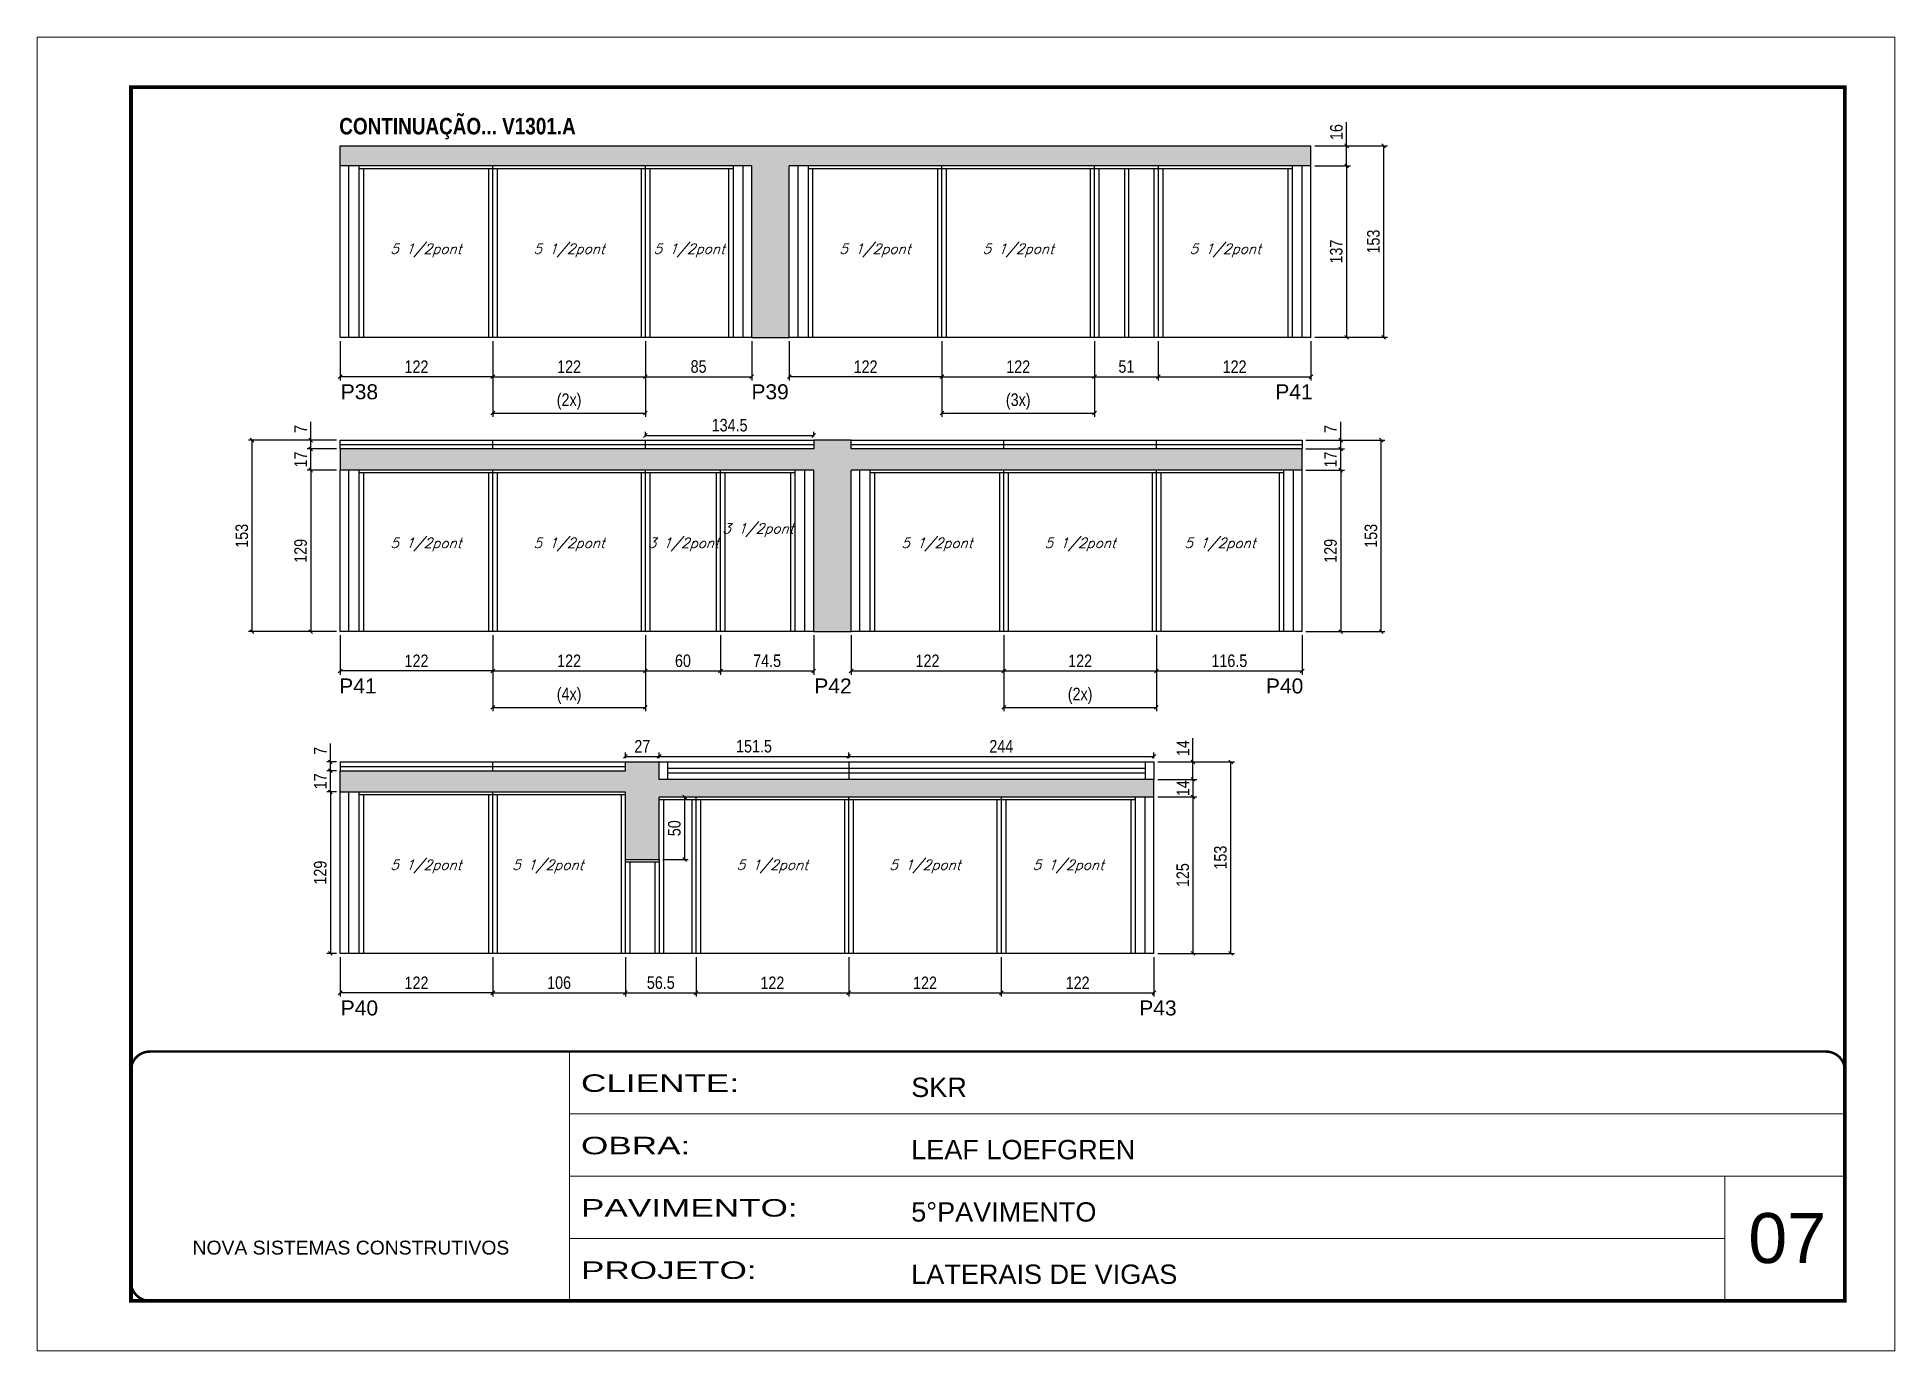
# Model space of a CAD drawing. Extents: x 3309 to 10384, y -2522 to 14608.
# Drawn here: x 6493 to 7978, y 12409 to 13459 of the extents above; entities that cross this region are included whole.
import ezdxf

# ---------------------------------------------------------------- set-up
doc = ezdxf.new("R2010")
doc.units = 0
doc.linetypes.add('CONTINUO', pattern=[0])
doc.linetypes.add('DASHED', pattern=[0.75, 0.5, -0.25])
for name, color, linetype in [('5', 5, 'Continuous'), ('COTA', 241, 'Continuous'), ('NOMENCLATURA', 7, 'Continuous'), ('Painéis', 200, 'Continuous'), ('SARR_2.2x7', 40, 'Continuous'), ('SARR_3.5x7', 81, 'Continuous'), ('SARR_EDITAR', 141, 'Continuous'), ('texto', 7, 'Continuous')]:
    doc.layers.add(name, color=color, linetype=linetype)
for name, color, linetype, lineweight in [('CARIMBO', 255, 'Continuous', 9), ('Folhas', 255, 'Continuous', 9), ('SARRAFO DE PRESSAO', 251, 'DASHED', 9)]:
    doc.layers.add(name, color=color, linetype=linetype, lineweight=lineweight)
doc.styles.add('ARIAL', font='arial.ttf')
doc.styles.add('COTA TECNICA', font='techl___.ttf', dxfattribs={"height": 10})
doc.styles.add('Romans', font='romans.shx')
doc.styles.get("Standard").update_dxf_attribs({"font": 'arial.ttf'})
doc.styles.add('TECNICA', font='techb___.ttf', dxfattribs={"height": 10})
doc.styles.add('Tecnologia', font='')
doc.styles.get('Tecnologia').set_extended_font_data('Forgotten Futurist')
doc.dimstyles.new('PAINEL', dxfattribs={"dimtxt": 10, "dimasz": 3, "dimexe": 3, "dimexo": 3, "dimgap": 3, "dimtad": 1, "dimdec": 1, "dimzin": 12, "dimdsep": 46, "dimtxsty": 'COTA TECNICA', "dimblk1": 'OBLIQUE', "dimblk2": 'OBLIQUE', "dimsah": 1, "dimcen": 0.9, "dimclrd": 4, "dimclre": 4, "dimclrt": 240, "dimadec": 1, "dimazin": 3, "dimtfac": 1, "dimtdec": 1, "dimtmove": 0, "dimatfit": 3, "dimfxl": 1, "dimtolj": 1, "dimtzin": 12, "dimarcsym": 0})

msp = doc.modelspace()

# ---------------------------------------------------------------- texts
at = {"layer": '5', "linetype": 'Continuous'}
for s, p in [('P38', (6735.57, 13169.85)), ('P39', (7063.87, 13169.85)), ('P41', (7482.64, 13169.85)), ('P41', (6734.36, 12934.7)), ('P42', (7114.13, 12934.7)), ('P40', (7475.17, 12934.7)), ('P40', (6735.57, 12677.35)), ('P43', (7373.89, 12677.35))]:
    msp.add_text(s, height=12, rotation=0.00004, dxfattribs=at).set_placement(p)
at = {"layer": 'CARIMBO', "style": 'ARIAL'}
msp.add_text('07', height=40, dxfattribs=at).set_placement((7860.73, 12479.43))
at = {"layer": 'NOMENCLATURA', "style": 'TECNICA'}
msp.add_text('CONTINUAÇÃO... V1301.A', height=13.2, dxfattribs=at).set_placement((6734.4, 13381.55))
at = {"layer": 'texto', "color": 2, "char_height": 8, "attachment_point": 5, "style": 'Romans'}
for s, insert in [('{\\Q19;\\C256;5 1/2pont}', (6803.62, 13288.86)), ('{\\Q19;\\C256;5 1/2pont}', (6918.12, 13288.86)), ('{\\Q19;\\C256;5 1/2pont}', (7014.12, 13288.86)), ('{\\Q19;\\C256;5 1/2pont}', (7162.62, 13288.86)), ('{\\Q19;\\C256;5 1/2pont}', (7277.12, 13288.86)), ('{\\Q19;\\C256;5 1/2pont}', (7442.62, 13288.86)), ('{\\Q19;\\C256;3 1/2pont}', (7069.12, 13065.36)), ('{\\Q19;\\C256;5 1/2pont}', (6803.62, 13053.71)), ('{\\Q19;\\C256;5 1/2pont}', (6918.12, 13053.71)), ('{\\Q19;\\C256;3 1/2pont}', (7009.37, 13053.71)), ('{\\Q19;\\C256;5 1/2pont}', (7212.12, 13053.71)), ('{\\Q19;\\C256;5 1/2pont}', (7326.62, 13053.71)), ('{\\Q19;\\C256;5 1/2pont}', (7438.37, 13053.71)), ('{\\Q19;\\C256;5 1/2pont}', (6803.62, 12796.45)), ('{\\Q19;\\C256;5 1/2pont}', (6901.12, 12796.45)), ('{\\Q19;\\C256;5 1/2pont}', (7080.62, 12796.45)), ('{\\Q19;\\C256;5 1/2pont}', (7202.62, 12796.45)), ('{\\Q19;\\C256;5 1/2pont}', (7317.12, 12796.45))]:
    msp.add_mtext(s, dxfattribs=dict(at, insert=insert))

# ---------------------------------------------------------------- blocks, each defined once
blk = doc.blocks.new('9999999999')
at = {"color": 30, "linetype": 'CONTINUO'}
for p, q in [((98564.6, 34230.2), (98564.6, 34429.4)), ((98564.6, 34379.6), (99584, 34379.6)), ((98564.6, 34329.8), (99488, 34329.8)), ((99584, 34329.8), (99488, 34329.8)), ((99488, 34329.8), (99488, 34230.2)), ((98564.6, 34280), (99488, 34280))]:
    blk.add_line(p, q, dxfattribs=at)
at = {"color": 30, "linetype": 'CONTINUO', "const_width": 2}
blk.add_lwpolyline([(99584, 34230.2), (99584, 34414.4, 0.414214), (99569, 34429.4), (98229, 34429.4, 0.414214), (98214, 34414.4), (98214, 34245.2, 0.414214), (98229, 34230.2), (99584, 34230.2)], format="xyb", dxfattribs=at)
at = {"layer": 'Folhas'}
blk.add_lwpolyline([(98139, 34190.2), (99624, 34190.2), (99624, 35240.2), (98139, 35240.2)], close=True, dxfattribs=at)
at = {"layer": 'Folhas', "color": 30, "const_width": 3}
blk.add_lwpolyline([(98214, 34230.2), (99584, 34230.2), (99584, 35200.2), (98214, 35200.2)], close=True, dxfattribs=at)
at = {"color": 7, "linetype": 'Continuous', "ltscale": 5, "style": 'ARIAL'}
for s, height, p in [('SKR', 15.48, (98837.7, 34393.1)), ('LEAF LOEFGREN', 15.483, (98837.7, 34343.3)), ('5°PAVIMENTO', 15.483, (98837.7, 34293.5)), ('NOVA SISTEMAS CONSTRUTIVOS', 11.059, (98263.2, 34267.2)), ('LATERAIS DE VIGAS', 15.483, (98837.7, 34243.7))]:
    blk.add_text(s, height=height, dxfattribs=at).set_placement(p)
at = {"layer": 'Folhas', "color": 7, "style": 'Tecnologia', "width": 1.5}
for s, p in [('CLIENTE:', (98573.7, 34397.2)), ('OBRA:', (98573.7, 34347.3)), ('PAVIMENTO:', (98573.7, 34297.5)), ('PROJETO:', (98573.7, 34247.7))]:
    blk.add_text(s, height=14, dxfattribs=at).set_placement(p)
blk = doc.blocks.new('_Oblique')
at = {"color": 0, "linetype": 'ByBlock', "lineweight": -2}
blk.add_line((-0.5, -0.5), (0.5, 0.5), dxfattribs=at)
blk = doc.blocks.new('*D53')
at = {"layer": 'COTA', "color": 4, "linetype": 'ByBlock', "lineweight": -2, "transparency": 16777216}
for p, q in [((6735.1, 13216.4), (6735.1, 13184.9)), ((6857.1, 13216.4), (6857.1, 13184.9)), ((6857.1, 13187.9), (6735.1, 13187.9))]:
    blk.add_line(p, q, dxfattribs=at)
at = {"layer": 'Defpoints', "color": 0, "linetype": 'ByBlock', "transparency": 16777216}
for p in [(6735.1, 13219.4), (6857.1, 13219.4), (6735.1, 13187.9)]:
    blk.add_point(p, dxfattribs=at)
at = {"layer": 'COTA', "color": 4, "linetype": 'ByBlock', "lineweight": -2, "transparency": 16777216, "xscale": 3, "yscale": 3, "zscale": 3, "rotation": 180}
blk.add_blockref('_Oblique', (6735.1, 13187.9), dxfattribs=at)
at = {"layer": 'COTA', "color": 4, "linetype": 'ByBlock', "lineweight": -2, "transparency": 16777216, "xscale": 3, "yscale": 3, "zscale": 3}
blk.add_blockref('_Oblique', (6857.1, 13187.9), dxfattribs=at)
at = {"layer": 'COTA', "color": 240, "linetype": 'ByBlock', "transparency": 16777216, "insert": (6796.1, 13195.9), "char_height": 10, "attachment_point": 5, "style": 'COTA TECNICA'}
blk.add_mtext('\\A1;122', dxfattribs=at)
blk = doc.blocks.new('*D55')
at = {"layer": 'COTA', "color": 4, "lineweight": -2, "transparency": 16777216}
for p, q in [((6857.1, 13216.4), (6857.1, 13184.9)), ((6979.1, 13216.4), (6979.1, 13184.9)), ((6857.1, 13187.9), (6979.1, 13187.9))]:
    blk.add_line(p, q, dxfattribs=at)
at = {"layer": 'Defpoints', "color": 0, "transparency": 16777216}
for p in [(6857.1, 13219.4), (6979.1, 13219.4), (6979.1, 13187.9)]:
    blk.add_point(p, dxfattribs=at)
at = {"layer": 'COTA', "color": 4, "lineweight": -2, "transparency": 16777216, "xscale": 3, "yscale": 3, "zscale": 3, "rotation": 180}
blk.add_blockref('_Oblique', (6857.1, 13187.9), dxfattribs=at)
at = {"layer": 'COTA', "color": 4, "lineweight": -2, "transparency": 16777216, "xscale": 3, "yscale": 3, "zscale": 3}
blk.add_blockref('_Oblique', (6979.1, 13187.9), dxfattribs=at)
at = {"layer": 'COTA', "color": 240, "transparency": 16777216, "insert": (6918.1, 13195.9), "char_height": 10, "attachment_point": 5, "style": 'COTA TECNICA'}
blk.add_mtext('\\A1;122', dxfattribs=at)
blk = doc.blocks.new('*D56')
at = {"layer": 'COTA', "color": 4, "lineweight": -2, "transparency": 16777216}
for p, q in [((6979.1, 13216.4), (6979.1, 13184.9)), ((7064.1, 13216.4), (7064.1, 13184.9)), ((6979.1, 13187.9), (7064.1, 13187.9))]:
    blk.add_line(p, q, dxfattribs=at)
at = {"layer": 'Defpoints', "color": 0, "transparency": 16777216}
for p in [(6979.1, 13219.4), (7064.1, 13219.4), (7064.1, 13187.9)]:
    blk.add_point(p, dxfattribs=at)
at = {"layer": 'COTA', "color": 4, "lineweight": -2, "transparency": 16777216, "xscale": 3, "yscale": 3, "zscale": 3, "rotation": 180}
blk.add_blockref('_Oblique', (6979.1, 13187.9), dxfattribs=at)
at = {"layer": 'COTA', "color": 4, "lineweight": -2, "transparency": 16777216, "xscale": 3, "yscale": 3, "zscale": 3}
blk.add_blockref('_Oblique', (7064.1, 13187.9), dxfattribs=at)
at = {"layer": 'COTA', "color": 240, "transparency": 16777216, "insert": (7021.6, 13196), "char_height": 10, "attachment_point": 5, "style": 'COTA TECNICA'}
blk.add_mtext('\\A1;85', dxfattribs=at)
blk = doc.blocks.new('*D54')
at = {"layer": 'COTA', "color": 4, "lineweight": -2, "transparency": 16777216}
for p, q in [((6857.1, 13216.4), (6857.1, 13155.8)), ((6979.1, 13216.4), (6979.1, 13155.8)), ((6857.1, 13158.8), (6979.1, 13158.8))]:
    blk.add_line(p, q, dxfattribs=at)
at = {"layer": 'Defpoints', "color": 0, "transparency": 16777216}
for p in [(6857.1, 13219.4), (6979.1, 13219.4), (6979.1, 13158.8)]:
    blk.add_point(p, dxfattribs=at)
at = {"layer": 'COTA', "color": 4, "lineweight": -2, "transparency": 16777216, "xscale": 3, "yscale": 3, "zscale": 3, "rotation": 180}
blk.add_blockref('_Oblique', (6857.1, 13158.8), dxfattribs=at)
at = {"layer": 'COTA', "color": 4, "lineweight": -2, "transparency": 16777216, "xscale": 3, "yscale": 3, "zscale": 3}
blk.add_blockref('_Oblique', (6979.1, 13158.8), dxfattribs=at)
at = {"layer": 'COTA', "color": 240, "transparency": 16777216, "insert": (6918.1, 13168), "char_height": 10, "attachment_point": 5, "style": 'COTA TECNICA'}
blk.add_mtext('\\A1;(2x)', dxfattribs=at)
blk = doc.blocks.new('*D68')
at = {"layer": 'COTA', "color": 4, "linetype": 'ByBlock', "lineweight": -2, "transparency": 16777216}
for p, q in [((7094.1, 13216.4), (7094.1, 13184.9)), ((7216.1, 13216.4), (7216.1, 13184.9)), ((7216.1, 13187.9), (7094.1, 13187.9))]:
    blk.add_line(p, q, dxfattribs=at)
at = {"layer": 'Defpoints', "color": 0, "linetype": 'ByBlock', "transparency": 16777216}
for p in [(7094.1, 13219.4), (7216.1, 13219.4), (7094.1, 13187.9)]:
    blk.add_point(p, dxfattribs=at)
at = {"layer": 'COTA', "color": 4, "linetype": 'ByBlock', "lineweight": -2, "transparency": 16777216, "xscale": 3, "yscale": 3, "zscale": 3, "rotation": 180}
blk.add_blockref('_Oblique', (7094.1, 13187.9), dxfattribs=at)
at = {"layer": 'COTA', "color": 4, "linetype": 'ByBlock', "lineweight": -2, "transparency": 16777216, "xscale": 3, "yscale": 3, "zscale": 3}
blk.add_blockref('_Oblique', (7216.1, 13187.9), dxfattribs=at)
at = {"layer": 'COTA', "color": 240, "linetype": 'ByBlock', "transparency": 16777216, "insert": (7155.1, 13195.9), "char_height": 10, "attachment_point": 5, "style": 'COTA TECNICA'}
blk.add_mtext('\\A1;122', dxfattribs=at)
blk = doc.blocks.new('*D69')
at = {"layer": 'COTA', "color": 4, "lineweight": -2, "transparency": 16777216}
for p, q in [((7216.1, 13216.4), (7216.1, 13184.9)), ((7338.1, 13216.4), (7338.1, 13184.9)), ((7216.1, 13187.9), (7338.1, 13187.9))]:
    blk.add_line(p, q, dxfattribs=at)
at = {"layer": 'Defpoints', "color": 0, "transparency": 16777216}
for p in [(7216.1, 13219.4), (7338.1, 13219.4), (7338.1, 13187.9)]:
    blk.add_point(p, dxfattribs=at)
at = {"layer": 'COTA', "color": 4, "lineweight": -2, "transparency": 16777216, "xscale": 3, "yscale": 3, "zscale": 3, "rotation": 180}
blk.add_blockref('_Oblique', (7216.1, 13187.9), dxfattribs=at)
at = {"layer": 'COTA', "color": 4, "lineweight": -2, "transparency": 16777216, "xscale": 3, "yscale": 3, "zscale": 3}
blk.add_blockref('_Oblique', (7338.1, 13187.9), dxfattribs=at)
at = {"layer": 'COTA', "color": 240, "transparency": 16777216, "insert": (7277.1, 13195.9), "char_height": 10, "attachment_point": 5, "style": 'COTA TECNICA'}
blk.add_mtext('\\A1;122', dxfattribs=at)
blk = doc.blocks.new('*D70')
at = {"layer": 'COTA', "color": 4, "lineweight": -2, "transparency": 16777216}
for p, q in [((7389.1, 13216.4), (7389.1, 13184.9)), ((7511.1, 13216.4), (7511.1, 13184.9)), ((7389.1, 13187.9), (7511.1, 13187.9))]:
    blk.add_line(p, q, dxfattribs=at)
at = {"layer": 'Defpoints', "color": 0, "transparency": 16777216}
for p in [(7389.1, 13219.4), (7511.1, 13219.4), (7511.1, 13187.9)]:
    blk.add_point(p, dxfattribs=at)
at = {"layer": 'COTA', "color": 4, "lineweight": -2, "transparency": 16777216, "xscale": 3, "yscale": 3, "zscale": 3, "rotation": 180}
blk.add_blockref('_Oblique', (7389.1, 13187.9), dxfattribs=at)
at = {"layer": 'COTA', "color": 4, "lineweight": -2, "transparency": 16777216, "xscale": 3, "yscale": 3, "zscale": 3}
blk.add_blockref('_Oblique', (7511.1, 13187.9), dxfattribs=at)
at = {"layer": 'COTA', "color": 240, "transparency": 16777216, "insert": (7450.1, 13195.9), "char_height": 10, "attachment_point": 5, "style": 'COTA TECNICA'}
blk.add_mtext('\\A1;122', dxfattribs=at)
blk = doc.blocks.new('*D71')
at = {"layer": 'COTA', "color": 4, "lineweight": -2, "transparency": 16777216}
for p, q in [((7338.1, 13216.4), (7338.1, 13184.9)), ((7389.1, 13216.4), (7389.1, 13184.9)), ((7338.1, 13187.9), (7389.1, 13187.9))]:
    blk.add_line(p, q, dxfattribs=at)
at = {"layer": 'Defpoints', "color": 0, "transparency": 16777216}
for p in [(7338.1, 13219.4), (7389.1, 13219.4), (7389.1, 13187.9)]:
    blk.add_point(p, dxfattribs=at)
at = {"layer": 'COTA', "color": 4, "lineweight": -2, "transparency": 16777216, "xscale": 3, "yscale": 3, "zscale": 3, "rotation": 180}
blk.add_blockref('_Oblique', (7338.1, 13187.9), dxfattribs=at)
at = {"layer": 'COTA', "color": 4, "lineweight": -2, "transparency": 16777216, "xscale": 3, "yscale": 3, "zscale": 3}
blk.add_blockref('_Oblique', (7389.1, 13187.9), dxfattribs=at)
at = {"layer": 'COTA', "color": 240, "transparency": 16777216, "insert": (7363.6, 13196), "char_height": 10, "attachment_point": 5, "style": 'COTA TECNICA'}
blk.add_mtext('\\A1;51', dxfattribs=at)
blk = doc.blocks.new('*D72')
at = {"layer": 'COTA', "color": 4, "lineweight": -2, "transparency": 16777216}
for p, q in [((7216.1, 13216.4), (7216.1, 13155.8)), ((7338.1, 13216.4), (7338.1, 13155.8)), ((7216.1, 13158.8), (7338.1, 13158.8))]:
    blk.add_line(p, q, dxfattribs=at)
at = {"layer": 'Defpoints', "color": 0, "transparency": 16777216}
for p in [(7216.1, 13219.4), (7338.1, 13219.4), (7338.1, 13158.8)]:
    blk.add_point(p, dxfattribs=at)
at = {"layer": 'COTA', "color": 4, "lineweight": -2, "transparency": 16777216, "xscale": 3, "yscale": 3, "zscale": 3, "rotation": 180}
blk.add_blockref('_Oblique', (7216.1, 13158.8), dxfattribs=at)
at = {"layer": 'COTA', "color": 4, "lineweight": -2, "transparency": 16777216, "xscale": 3, "yscale": 3, "zscale": 3}
blk.add_blockref('_Oblique', (7338.1, 13158.8), dxfattribs=at)
at = {"layer": 'COTA', "color": 240, "transparency": 16777216, "insert": (7277.1, 13168), "char_height": 10, "attachment_point": 5, "style": 'COTA TECNICA'}
blk.add_mtext('\\A1;(3x)', dxfattribs=at)
blk = doc.blocks.new('*D73')
at = {"layer": 'COTA', "color": 4, "lineweight": -2, "transparency": 16777216}
for p, q in [((7514.1, 13356.4), (7542.6, 13356.4)), ((7539.6, 13356.4), (7539.6, 13219.4)), ((7514.1, 13219.4), (7542.6, 13219.4))]:
    blk.add_line(p, q, dxfattribs=at)
at = {"layer": 'Defpoints', "color": 0, "transparency": 16777216}
for p in [(7511.1, 13356.4), (7511.1, 13219.4), (7539.6, 13219.4)]:
    blk.add_point(p, dxfattribs=at)
at = {"layer": 'COTA', "color": 4, "lineweight": -2, "transparency": 16777216, "xscale": 3, "yscale": 3, "zscale": 3}
for p, rotation in [((7539.6, 13356.4), 90), ((7539.6, 13219.4), 270)]:
    blk.add_blockref('_Oblique', p, dxfattribs=dict(at, rotation=rotation))
at = {"layer": 'COTA', "color": 240, "transparency": 16777216, "insert": (7531.4, 13287.9), "char_height": 10, "attachment_point": 5, "rotation": 90, "style": 'COTA TECNICA'}
blk.add_mtext('\\A1;137', dxfattribs=at)
blk = doc.blocks.new('*D74')
at = {"layer": 'COTA', "color": 4, "lineweight": -2, "transparency": 16777216}
for p, q in [((7514.1, 13372.4), (7572.3, 13372.4)), ((7569.3, 13219.4), (7569.3, 13372.4)), ((7514.1, 13219.4), (7572.3, 13219.4))]:
    blk.add_line(p, q, dxfattribs=at)
at = {"layer": 'Defpoints', "color": 0, "transparency": 16777216}
for p in [(7511.1, 13372.4), (7569.3, 13372.4), (7511.1, 13219.4)]:
    blk.add_point(p, dxfattribs=at)
at = {"layer": 'COTA', "color": 4, "lineweight": -2, "transparency": 16777216, "xscale": 3, "yscale": 3, "zscale": 3}
for p, rotation in [((7569.3, 13372.4), 90), ((7569.3, 13219.4), 270)]:
    blk.add_blockref('_Oblique', p, dxfattribs=dict(at, rotation=rotation))
at = {"layer": 'COTA', "color": 240, "transparency": 16777216, "insert": (7561.1, 13295.9), "char_height": 10, "attachment_point": 5, "rotation": 90, "style": 'COTA TECNICA'}
blk.add_mtext('\\A1;153', dxfattribs=at)
blk = doc.blocks.new('*D75')
at = {"layer": 'COTA', "color": 4, "lineweight": -2, "transparency": 16777216}
for p, q in [((7539.6, 13372.4), (7539.6, 13391.4)), ((7514.1, 13372.4), (7542.6, 13372.4)), ((7539.6, 13356.4), (7539.6, 13372.4)), ((7514.1, 13356.4), (7542.6, 13356.4))]:
    blk.add_line(p, q, dxfattribs=at)
at = {"layer": 'Defpoints', "color": 0, "transparency": 16777216}
for p in [(7511.1, 13372.4), (7539.6, 13372.4), (7511.1, 13356.4)]:
    blk.add_point(p, dxfattribs=at)
at = {"layer": 'COTA', "color": 4, "lineweight": -2, "transparency": 16777216, "xscale": 3, "yscale": 3, "zscale": 3}
for p, rotation in [((7539.6, 13372.4), 90), ((7539.6, 13356.4), 270)]:
    blk.add_blockref('_Oblique', p, dxfattribs=dict(at, rotation=rotation))
at = {"layer": 'COTA', "color": 240, "transparency": 16777216, "insert": (7531.5, 13383.4), "char_height": 10, "attachment_point": 5, "rotation": 90, "style": 'COTA TECNICA'}
blk.add_mtext('\\A1;16', dxfattribs=at)
blk = doc.blocks.new('*D76')
at = {"layer": 'COTA', "color": 4, "linetype": 'ByBlock', "lineweight": -2, "transparency": 16777216}
for p, q in [((6735.1, 12981.2), (6735.1, 12949.7)), ((6857.1, 12981.2), (6857.1, 12949.7)), ((6857.1, 12952.7), (6735.1, 12952.7))]:
    blk.add_line(p, q, dxfattribs=at)
at = {"layer": 'Defpoints', "color": 0, "linetype": 'ByBlock', "transparency": 16777216}
for p in [(6735.1, 12984.2), (6857.1, 12984.2), (6735.1, 12952.7)]:
    blk.add_point(p, dxfattribs=at)
at = {"layer": 'COTA', "color": 4, "linetype": 'ByBlock', "lineweight": -2, "transparency": 16777216, "xscale": 3, "yscale": 3, "zscale": 3, "rotation": 180}
blk.add_blockref('_Oblique', (6735.1, 12952.7), dxfattribs=at)
at = {"layer": 'COTA', "color": 4, "linetype": 'ByBlock', "lineweight": -2, "transparency": 16777216, "xscale": 3, "yscale": 3, "zscale": 3}
blk.add_blockref('_Oblique', (6857.1, 12952.7), dxfattribs=at)
at = {"layer": 'COTA', "color": 240, "linetype": 'ByBlock', "transparency": 16777216, "insert": (6796.1, 12960.8), "char_height": 10, "attachment_point": 5, "style": 'COTA TECNICA'}
blk.add_mtext('\\A1;122', dxfattribs=at)
blk = doc.blocks.new('*D77')
at = {"layer": 'COTA', "color": 4, "lineweight": -2, "transparency": 16777216}
for p, q in [((6857.1, 12981.2), (6857.1, 12949.7)), ((6979.1, 12981.2), (6979.1, 12949.7)), ((6857.1, 12952.7), (6979.1, 12952.7))]:
    blk.add_line(p, q, dxfattribs=at)
at = {"layer": 'Defpoints', "color": 0, "transparency": 16777216}
for p in [(6857.1, 12984.2), (6979.1, 12984.2), (6979.1, 12952.7)]:
    blk.add_point(p, dxfattribs=at)
at = {"layer": 'COTA', "color": 4, "lineweight": -2, "transparency": 16777216, "xscale": 3, "yscale": 3, "zscale": 3, "rotation": 180}
blk.add_blockref('_Oblique', (6857.1, 12952.7), dxfattribs=at)
at = {"layer": 'COTA', "color": 4, "lineweight": -2, "transparency": 16777216, "xscale": 3, "yscale": 3, "zscale": 3}
blk.add_blockref('_Oblique', (6979.1, 12952.7), dxfattribs=at)
at = {"layer": 'COTA', "color": 240, "transparency": 16777216, "insert": (6918.1, 12960.8), "char_height": 10, "attachment_point": 5, "style": 'COTA TECNICA'}
blk.add_mtext('\\A1;122', dxfattribs=at)
blk = doc.blocks.new('*D78')
at = {"layer": 'COTA', "color": 4, "lineweight": -2, "transparency": 16777216}
for p, q in [((7039.1, 12981.2), (7039.1, 12949.7)), ((7113.6, 12981.2), (7113.6, 12949.7)), ((7039.1, 12952.7), (7113.6, 12952.7))]:
    blk.add_line(p, q, dxfattribs=at)
at = {"layer": 'Defpoints', "color": 0, "transparency": 16777216}
for p in [(7039.1, 12984.2), (7113.6, 12984.2), (7113.6, 12952.7)]:
    blk.add_point(p, dxfattribs=at)
at = {"layer": 'COTA', "color": 4, "lineweight": -2, "transparency": 16777216, "xscale": 3, "yscale": 3, "zscale": 3, "rotation": 180}
blk.add_blockref('_Oblique', (7039.1, 12952.7), dxfattribs=at)
at = {"layer": 'COTA', "color": 4, "lineweight": -2, "transparency": 16777216, "xscale": 3, "yscale": 3, "zscale": 3}
blk.add_blockref('_Oblique', (7113.6, 12952.7), dxfattribs=at)
at = {"layer": 'COTA', "color": 240, "transparency": 16777216, "insert": (7076.4, 12960.8), "char_height": 10, "attachment_point": 5, "style": 'COTA TECNICA'}
blk.add_mtext('\\A1;74.5', dxfattribs=at)
blk = doc.blocks.new('*D79')
at = {"layer": 'COTA', "color": 4, "lineweight": -2, "transparency": 16777216}
for p, q in [((6979.1, 12981.2), (6979.1, 12949.7)), ((7039.1, 12981.2), (7039.1, 12949.7)), ((6979.1, 12952.7), (7039.1, 12952.7))]:
    blk.add_line(p, q, dxfattribs=at)
at = {"layer": 'Defpoints', "color": 0, "transparency": 16777216}
for p in [(6979.1, 12984.2), (7039.1, 12984.2), (7039.1, 12952.7)]:
    blk.add_point(p, dxfattribs=at)
at = {"layer": 'COTA', "color": 4, "lineweight": -2, "transparency": 16777216, "xscale": 3, "yscale": 3, "zscale": 3, "rotation": 180}
blk.add_blockref('_Oblique', (6979.1, 12952.7), dxfattribs=at)
at = {"layer": 'COTA', "color": 4, "lineweight": -2, "transparency": 16777216, "xscale": 3, "yscale": 3, "zscale": 3}
blk.add_blockref('_Oblique', (7039.1, 12952.7), dxfattribs=at)
at = {"layer": 'COTA', "color": 240, "transparency": 16777216, "insert": (7009.1, 12960.8), "char_height": 10, "attachment_point": 5, "style": 'COTA TECNICA'}
blk.add_mtext('\\A1;60', dxfattribs=at)
blk = doc.blocks.new('*D80')
at = {"layer": 'COTA', "color": 4, "lineweight": -2, "transparency": 16777216}
for p, q in [((6857.1, 12981.2), (6857.1, 12920.6)), ((6979.1, 12981.2), (6979.1, 12920.6)), ((6857.1, 12923.6), (6979.1, 12923.6))]:
    blk.add_line(p, q, dxfattribs=at)
at = {"layer": 'Defpoints', "color": 0, "transparency": 16777216}
for p in [(6857.1, 12984.2), (6979.1, 12984.2), (6979.1, 12923.6)]:
    blk.add_point(p, dxfattribs=at)
at = {"layer": 'COTA', "color": 4, "lineweight": -2, "transparency": 16777216, "xscale": 3, "yscale": 3, "zscale": 3, "rotation": 180}
blk.add_blockref('_Oblique', (6857.1, 12923.6), dxfattribs=at)
at = {"layer": 'COTA', "color": 4, "lineweight": -2, "transparency": 16777216, "xscale": 3, "yscale": 3, "zscale": 3}
blk.add_blockref('_Oblique', (6979.1, 12923.6), dxfattribs=at)
at = {"layer": 'COTA', "color": 240, "transparency": 16777216, "insert": (6918.1, 12932.8), "char_height": 10, "attachment_point": 5, "style": 'COTA TECNICA'}
blk.add_mtext('\\A1;(4x)', dxfattribs=at)
blk = doc.blocks.new('*D81')
at = {"layer": 'COTA', "color": 4, "lineweight": -2, "transparency": 16777216}
for p, q in [((7265.6, 12981.2), (7265.6, 12949.7)), ((7387.6, 12981.2), (7387.6, 12949.7)), ((7265.6, 12952.7), (7387.6, 12952.7))]:
    blk.add_line(p, q, dxfattribs=at)
at = {"layer": 'Defpoints', "color": 0, "transparency": 16777216}
for p in [(7265.6, 12984.2), (7387.6, 12984.2), (7387.6, 12952.7)]:
    blk.add_point(p, dxfattribs=at)
at = {"layer": 'COTA', "color": 4, "lineweight": -2, "transparency": 16777216, "xscale": 3, "yscale": 3, "zscale": 3, "rotation": 180}
blk.add_blockref('_Oblique', (7265.6, 12952.7), dxfattribs=at)
at = {"layer": 'COTA', "color": 4, "lineweight": -2, "transparency": 16777216, "xscale": 3, "yscale": 3, "zscale": 3}
blk.add_blockref('_Oblique', (7387.6, 12952.7), dxfattribs=at)
at = {"layer": 'COTA', "color": 240, "transparency": 16777216, "insert": (7326.6, 12960.8), "char_height": 10, "attachment_point": 5, "style": 'COTA TECNICA'}
blk.add_mtext('\\A1;122', dxfattribs=at)
blk = doc.blocks.new('*D82')
at = {"layer": 'COTA', "color": 4, "lineweight": -2, "transparency": 16777216}
for p, q in [((7387.6, 12981.2), (7387.6, 12949.7)), ((7504.1, 12981.2), (7504.1, 12949.7)), ((7387.6, 12952.7), (7504.1, 12952.7))]:
    blk.add_line(p, q, dxfattribs=at)
at = {"layer": 'Defpoints', "color": 0, "transparency": 16777216}
for p in [(7387.6, 12984.2), (7504.1, 12984.2), (7504.1, 12952.7)]:
    blk.add_point(p, dxfattribs=at)
at = {"layer": 'COTA', "color": 4, "lineweight": -2, "transparency": 16777216, "xscale": 3, "yscale": 3, "zscale": 3, "rotation": 180}
blk.add_blockref('_Oblique', (7387.6, 12952.7), dxfattribs=at)
at = {"layer": 'COTA', "color": 4, "lineweight": -2, "transparency": 16777216, "xscale": 3, "yscale": 3, "zscale": 3}
blk.add_blockref('_Oblique', (7504.1, 12952.7), dxfattribs=at)
at = {"layer": 'COTA', "color": 240, "transparency": 16777216, "insert": (7445.9, 12960.8), "char_height": 10, "attachment_point": 5, "style": 'COTA TECNICA'}
blk.add_mtext('\\A1;116.5', dxfattribs=at)
blk = doc.blocks.new('*D83')
at = {"layer": 'COTA', "color": 4, "lineweight": -2, "transparency": 16777216}
for p, q in [((7265.6, 12981.2), (7265.6, 12920.6)), ((7387.6, 12981.2), (7387.6, 12920.6)), ((7265.6, 12923.6), (7387.6, 12923.6))]:
    blk.add_line(p, q, dxfattribs=at)
at = {"layer": 'Defpoints', "color": 0, "transparency": 16777216}
for p in [(7265.6, 12984.2), (7387.6, 12984.2), (7387.6, 12923.6)]:
    blk.add_point(p, dxfattribs=at)
at = {"layer": 'COTA', "color": 4, "lineweight": -2, "transparency": 16777216, "xscale": 3, "yscale": 3, "zscale": 3, "rotation": 180}
blk.add_blockref('_Oblique', (7265.6, 12923.6), dxfattribs=at)
at = {"layer": 'COTA', "color": 4, "lineweight": -2, "transparency": 16777216, "xscale": 3, "yscale": 3, "zscale": 3}
blk.add_blockref('_Oblique', (7387.6, 12923.6), dxfattribs=at)
at = {"layer": 'COTA', "color": 240, "transparency": 16777216, "insert": (7326.6, 12932.8), "char_height": 10, "attachment_point": 5, "style": 'COTA TECNICA'}
blk.add_mtext('\\A1;(2x)', dxfattribs=at)
blk = doc.blocks.new('*D84')
at = {"layer": 'COTA', "color": 4, "lineweight": -2, "transparency": 16777216}
for p, q in [((7143.6, 12981.2), (7143.6, 12949.7)), ((7265.6, 12981.2), (7265.6, 12949.7)), ((7143.6, 12952.7), (7265.6, 12952.7))]:
    blk.add_line(p, q, dxfattribs=at)
at = {"layer": 'Defpoints', "color": 0, "transparency": 16777216}
for p in [(7143.6, 12984.2), (7265.6, 12984.2), (7265.6, 12952.7)]:
    blk.add_point(p, dxfattribs=at)
at = {"layer": 'COTA', "color": 4, "lineweight": -2, "transparency": 16777216, "xscale": 3, "yscale": 3, "zscale": 3, "rotation": 180}
blk.add_blockref('_Oblique', (7143.6, 12952.7), dxfattribs=at)
at = {"layer": 'COTA', "color": 4, "lineweight": -2, "transparency": 16777216, "xscale": 3, "yscale": 3, "zscale": 3}
blk.add_blockref('_Oblique', (7265.6, 12952.7), dxfattribs=at)
at = {"layer": 'COTA', "color": 240, "transparency": 16777216, "insert": (7204.6, 12960.8), "char_height": 10, "attachment_point": 5, "style": 'COTA TECNICA'}
blk.add_mtext('\\A1;122', dxfattribs=at)
blk = doc.blocks.new('*D85')
at = {"layer": 'COTA', "color": 4, "lineweight": -2, "transparency": 16777216}
for p, q in [((7507.1, 13113.2), (7537.9, 13113.2)), ((7534.9, 13113.2), (7534.9, 12984.2)), ((7507.1, 12984.2), (7537.9, 12984.2))]:
    blk.add_line(p, q, dxfattribs=at)
at = {"layer": 'Defpoints', "color": 0, "transparency": 16777216}
for p in [(7504.1, 13113.2), (7504.1, 12984.2), (7534.9, 12984.2)]:
    blk.add_point(p, dxfattribs=at)
at = {"layer": 'COTA', "color": 4, "lineweight": -2, "transparency": 16777216, "xscale": 3, "yscale": 3, "zscale": 3}
for p, rotation in [((7534.9, 13113.2), 90), ((7534.9, 12984.2), 270)]:
    blk.add_blockref('_Oblique', p, dxfattribs=dict(at, rotation=rotation))
at = {"layer": 'COTA', "color": 240, "transparency": 16777216, "insert": (7526.8, 13048.7), "char_height": 10, "attachment_point": 5, "rotation": 90, "style": 'COTA TECNICA'}
blk.add_mtext('\\A1;129', dxfattribs=at)
blk = doc.blocks.new('*D86')
at = {"layer": 'COTA', "color": 4, "lineweight": -2, "transparency": 16777216}
for p, q in [((7507.1, 13130.2), (7537.9, 13130.2)), ((7534.9, 13113.2), (7534.9, 13130.2)), ((7507.1, 13113.2), (7537.9, 13113.2))]:
    blk.add_line(p, q, dxfattribs=at)
at = {"layer": 'Defpoints', "color": 0, "transparency": 16777216}
for p in [(7504.1, 13130.2), (7534.9, 13130.2), (7504.1, 13113.2)]:
    blk.add_point(p, dxfattribs=at)
at = {"layer": 'COTA', "color": 4, "lineweight": -2, "transparency": 16777216, "xscale": 3, "yscale": 3, "zscale": 3}
for p, rotation in [((7534.9, 13130.2), 90), ((7534.9, 13113.2), 270)]:
    blk.add_blockref('_Oblique', p, dxfattribs=dict(at, rotation=rotation))
at = {"layer": 'COTA', "color": 240, "transparency": 16777216, "insert": (7526.8, 13121.7), "char_height": 10, "attachment_point": 5, "rotation": 90, "style": 'COTA TECNICA'}
blk.add_mtext('\\A1;17', dxfattribs=at)
blk = doc.blocks.new('*D87')
at = {"layer": 'COTA', "color": 4, "lineweight": -2, "transparency": 16777216}
for p, q in [((7507.1, 13137.2), (7570.3, 13137.2)), ((7567.3, 12984.2), (7567.3, 13137.2)), ((7507.1, 12984.2), (7570.3, 12984.2))]:
    blk.add_line(p, q, dxfattribs=at)
at = {"layer": 'Defpoints', "color": 0, "transparency": 16777216}
for p in [(7504.1, 13137.2), (7567.3, 13137.2), (7504.1, 12984.2)]:
    blk.add_point(p, dxfattribs=at)
at = {"layer": 'COTA', "color": 4, "lineweight": -2, "transparency": 16777216, "xscale": 3, "yscale": 3, "zscale": 3}
for p, rotation in [((7567.3, 13137.2), 90), ((7567.3, 12984.2), 270)]:
    blk.add_blockref('_Oblique', p, dxfattribs=dict(at, rotation=rotation))
at = {"layer": 'COTA', "color": 240, "transparency": 16777216, "insert": (7559.1, 13060.7), "char_height": 10, "attachment_point": 5, "rotation": 90, "style": 'COTA TECNICA'}
blk.add_mtext('\\A1;153', dxfattribs=at)
blk = doc.blocks.new('*D88')
at = {"layer": 'COTA', "color": 4, "linetype": 'ByBlock', "lineweight": -2, "transparency": 16777216}
for p, q in [((6735.1, 12724), (6735.1, 12692.4)), ((6857.1, 12724), (6857.1, 12692.4)), ((6857.1, 12695.4), (6735.1, 12695.4))]:
    blk.add_line(p, q, dxfattribs=at)
at = {"layer": 'Defpoints', "color": 0, "linetype": 'ByBlock', "transparency": 16777216}
for p in [(6735.1, 12727), (6857.1, 12727), (6735.1, 12695.4)]:
    blk.add_point(p, dxfattribs=at)
at = {"layer": 'COTA', "color": 4, "linetype": 'ByBlock', "lineweight": -2, "transparency": 16777216, "xscale": 3, "yscale": 3, "zscale": 3, "rotation": 180}
blk.add_blockref('_Oblique', (6735.1, 12695.4), dxfattribs=at)
at = {"layer": 'COTA', "color": 4, "linetype": 'ByBlock', "lineweight": -2, "transparency": 16777216, "xscale": 3, "yscale": 3, "zscale": 3}
blk.add_blockref('_Oblique', (6857.1, 12695.4), dxfattribs=at)
at = {"layer": 'COTA', "color": 240, "linetype": 'ByBlock', "transparency": 16777216, "insert": (6796.1, 12703.4), "char_height": 10, "attachment_point": 5, "style": 'COTA TECNICA'}
blk.add_mtext('\\A1;122', dxfattribs=at)
blk = doc.blocks.new('*D94')
at = {"layer": 'COTA', "color": 4, "lineweight": -2, "transparency": 16777216}
for p, q in [((6857.1, 12724), (6857.1, 12692.4)), ((6963.1, 12724), (6963.1, 12692.4)), ((6857.1, 12695.4), (6963.1, 12695.4))]:
    blk.add_line(p, q, dxfattribs=at)
at = {"layer": 'Defpoints', "color": 0, "transparency": 16777216}
for p in [(6857.1, 12727), (6963.1, 12727), (6963.1, 12695.4)]:
    blk.add_point(p, dxfattribs=at)
at = {"layer": 'COTA', "color": 4, "lineweight": -2, "transparency": 16777216, "xscale": 3, "yscale": 3, "zscale": 3, "rotation": 180}
blk.add_blockref('_Oblique', (6857.1, 12695.4), dxfattribs=at)
at = {"layer": 'COTA', "color": 4, "lineweight": -2, "transparency": 16777216, "xscale": 3, "yscale": 3, "zscale": 3}
blk.add_blockref('_Oblique', (6963.1, 12695.4), dxfattribs=at)
at = {"layer": 'COTA', "color": 240, "transparency": 16777216, "insert": (6910.1, 12703.5), "char_height": 10, "attachment_point": 5, "style": 'COTA TECNICA'}
blk.add_mtext('\\A1;106', dxfattribs=at)
blk = doc.blocks.new('*D92')
at = {"layer": 'COTA', "color": 4, "lineweight": -2, "transparency": 16777216}
for p, q in [((7019.6, 12724), (7019.6, 12692.4)), ((7141.6, 12724), (7141.6, 12692.4)), ((7019.6, 12695.4), (7141.6, 12695.4))]:
    blk.add_line(p, q, dxfattribs=at)
at = {"layer": 'Defpoints', "color": 0, "transparency": 16777216}
for p in [(7019.6, 12727), (7141.6, 12727), (7141.6, 12695.4)]:
    blk.add_point(p, dxfattribs=at)
at = {"layer": 'COTA', "color": 4, "lineweight": -2, "transparency": 16777216, "xscale": 3, "yscale": 3, "zscale": 3, "rotation": 180}
blk.add_blockref('_Oblique', (7019.6, 12695.4), dxfattribs=at)
at = {"layer": 'COTA', "color": 4, "lineweight": -2, "transparency": 16777216, "xscale": 3, "yscale": 3, "zscale": 3}
blk.add_blockref('_Oblique', (7141.6, 12695.4), dxfattribs=at)
at = {"layer": 'COTA', "color": 240, "transparency": 16777216, "insert": (7080.6, 12703.4), "char_height": 10, "attachment_point": 5, "style": 'COTA TECNICA'}
blk.add_mtext('\\A1;122', dxfattribs=at)
blk = doc.blocks.new('*D93')
at = {"layer": 'COTA', "color": 4, "lineweight": -2, "transparency": 16777216}
for p, q in [((7263.6, 12724), (7263.6, 12692.4)), ((7385.6, 12724), (7385.6, 12692.4)), ((7263.6, 12695.4), (7385.6, 12695.4))]:
    blk.add_line(p, q, dxfattribs=at)
at = {"layer": 'Defpoints', "color": 0, "transparency": 16777216}
for p in [(7263.6, 12727), (7385.6, 12727), (7385.6, 12695.4)]:
    blk.add_point(p, dxfattribs=at)
at = {"layer": 'COTA', "color": 4, "lineweight": -2, "transparency": 16777216, "xscale": 3, "yscale": 3, "zscale": 3, "rotation": 180}
blk.add_blockref('_Oblique', (7263.6, 12695.4), dxfattribs=at)
at = {"layer": 'COTA', "color": 4, "lineweight": -2, "transparency": 16777216, "xscale": 3, "yscale": 3, "zscale": 3}
blk.add_blockref('_Oblique', (7385.6, 12695.4), dxfattribs=at)
at = {"layer": 'COTA', "color": 240, "transparency": 16777216, "insert": (7324.6, 12703.4), "char_height": 10, "attachment_point": 5, "style": 'COTA TECNICA'}
blk.add_mtext('\\A1;122', dxfattribs=at)
blk = doc.blocks.new('*D91')
at = {"layer": 'COTA', "color": 4, "lineweight": -2, "transparency": 16777216}
for p, q in [((6963.1, 12883), (6963.1, 12887.4)), ((6963.1, 12884.4), (6990.1, 12884.4)), ((6990.1, 12883), (6990.1, 12887.4))]:
    blk.add_line(p, q, dxfattribs=at)
at = {"layer": 'Defpoints', "color": 0, "transparency": 16777216}
for p in [(6963.1, 12880), (6990.1, 12884.4), (6990.1, 12880)]:
    blk.add_point(p, dxfattribs=at)
at = {"layer": 'COTA', "color": 4, "lineweight": -2, "transparency": 16777216, "xscale": 3, "yscale": 3, "zscale": 3, "rotation": 180}
blk.add_blockref('_Oblique', (6963.1, 12884.4), dxfattribs=at)
at = {"layer": 'COTA', "color": 4, "lineweight": -2, "transparency": 16777216, "xscale": 3, "yscale": 3, "zscale": 3}
blk.add_blockref('_Oblique', (6990.1, 12884.4), dxfattribs=at)
at = {"layer": 'COTA', "color": 240, "transparency": 16777216, "insert": (6976.6, 12892.5), "char_height": 10, "attachment_point": 5, "style": 'COTA TECNICA'}
blk.add_mtext('\\A1;27', dxfattribs=at)
blk = doc.blocks.new('*D89')
at = {"layer": 'COTA', "color": 4, "lineweight": -2, "transparency": 16777216}
for p, q in [((6732.1, 12856), (6724.3, 12856)), ((6727.3, 12856), (6727.3, 12727)), ((6732.1, 12727), (6724.3, 12727))]:
    blk.add_line(p, q, dxfattribs=at)
at = {"layer": 'Defpoints', "color": 0, "transparency": 16777216}
for p in [(6735.1, 12856), (6727.3, 12727), (6735.1, 12727)]:
    blk.add_point(p, dxfattribs=at)
at = {"layer": 'COTA', "color": 4, "lineweight": -2, "transparency": 16777216, "xscale": 3, "yscale": 3, "zscale": 3}
for p, rotation in [((6727.3, 12856), 90), ((6727.3, 12727), 270)]:
    blk.add_blockref('_Oblique', p, dxfattribs=dict(at, rotation=rotation))
at = {"layer": 'COTA', "color": 240, "transparency": 16777216, "insert": (6719.2, 12791.5), "char_height": 10, "attachment_point": 5, "rotation": 90, "style": 'COTA TECNICA'}
blk.add_mtext('\\A1;129', dxfattribs=at)
blk = doc.blocks.new('*D90')
at = {"layer": 'COTA', "color": 4, "lineweight": -2, "transparency": 16777216}
for p, q in [((6732.1, 12873), (6724.3, 12873)), ((6727.3, 12856), (6727.3, 12873)), ((6732.1, 12856), (6724.3, 12856))]:
    blk.add_line(p, q, dxfattribs=at)
at = {"layer": 'Defpoints', "color": 0, "transparency": 16777216}
for p in [(6727.3, 12873), (6735.1, 12873), (6735.1, 12856)]:
    blk.add_point(p, dxfattribs=at)
at = {"layer": 'COTA', "color": 4, "lineweight": -2, "transparency": 16777216, "xscale": 3, "yscale": 3, "zscale": 3}
for p, rotation in [((6727.3, 12873), 90), ((6727.3, 12856), 270)]:
    blk.add_blockref('_Oblique', p, dxfattribs=dict(at, rotation=rotation))
at = {"layer": 'COTA', "color": 240, "transparency": 16777216, "insert": (6719.2, 12864.5), "char_height": 10, "attachment_point": 5, "rotation": 90, "style": 'COTA TECNICA'}
blk.add_mtext('\\A1;17', dxfattribs=at)
blk = doc.blocks.new('*D95')
at = {"layer": 'COTA', "color": 4, "lineweight": -2, "transparency": 16777216}
for p, q in [((6963.1, 12724), (6963.1, 12692.4)), ((7019.6, 12724), (7019.6, 12692.4)), ((6963.1, 12695.4), (7019.6, 12695.4))]:
    blk.add_line(p, q, dxfattribs=at)
at = {"layer": 'Defpoints', "color": 0, "transparency": 16777216}
for p in [(6963.1, 12727), (7019.6, 12727), (7019.6, 12695.4)]:
    blk.add_point(p, dxfattribs=at)
at = {"layer": 'COTA', "color": 4, "lineweight": -2, "transparency": 16777216, "xscale": 3, "yscale": 3, "zscale": 3, "rotation": 180}
blk.add_blockref('_Oblique', (6963.1, 12695.4), dxfattribs=at)
at = {"layer": 'COTA', "color": 4, "lineweight": -2, "transparency": 16777216, "xscale": 3, "yscale": 3, "zscale": 3}
blk.add_blockref('_Oblique', (7019.6, 12695.4), dxfattribs=at)
at = {"layer": 'COTA', "color": 240, "transparency": 16777216, "insert": (6991.4, 12703.5), "char_height": 10, "attachment_point": 5, "style": 'COTA TECNICA'}
blk.add_mtext('\\A1;56.5', dxfattribs=at)
blk = doc.blocks.new('*D96')
at = {"layer": 'COTA', "color": 4, "lineweight": -2, "transparency": 16777216}
for p, q in [((7141.6, 12724), (7141.6, 12692.4)), ((7263.6, 12724), (7263.6, 12692.4)), ((7141.6, 12695.4), (7263.6, 12695.4))]:
    blk.add_line(p, q, dxfattribs=at)
at = {"layer": 'Defpoints', "color": 0, "transparency": 16777216}
for p in [(7141.6, 12727), (7263.6, 12727), (7263.6, 12695.4)]:
    blk.add_point(p, dxfattribs=at)
at = {"layer": 'COTA', "color": 4, "lineweight": -2, "transparency": 16777216, "xscale": 3, "yscale": 3, "zscale": 3, "rotation": 180}
blk.add_blockref('_Oblique', (7141.6, 12695.4), dxfattribs=at)
at = {"layer": 'COTA', "color": 4, "lineweight": -2, "transparency": 16777216, "xscale": 3, "yscale": 3, "zscale": 3}
blk.add_blockref('_Oblique', (7263.6, 12695.4), dxfattribs=at)
at = {"layer": 'COTA', "color": 240, "transparency": 16777216, "insert": (7202.6, 12703.4), "char_height": 10, "attachment_point": 5, "style": 'COTA TECNICA'}
blk.add_mtext('\\A1;122', dxfattribs=at)
blk = doc.blocks.new('*D97')
at = {"layer": 'COTA', "color": 4, "lineweight": -2, "transparency": 16777216}
for p, q in [((7388.6, 12852), (7419.8, 12852)), ((7416.8, 12852), (7416.8, 12727)), ((7388.6, 12727), (7419.8, 12727))]:
    blk.add_line(p, q, dxfattribs=at)
at = {"layer": 'Defpoints', "color": 0, "transparency": 16777216}
for p in [(7385.6, 12852), (7385.6, 12727), (7416.8, 12727)]:
    blk.add_point(p, dxfattribs=at)
at = {"layer": 'COTA', "color": 4, "lineweight": -2, "transparency": 16777216, "xscale": 3, "yscale": 3, "zscale": 3}
for p, rotation in [((7416.8, 12852), 90), ((7416.8, 12727), 270)]:
    blk.add_blockref('_Oblique', p, dxfattribs=dict(at, rotation=rotation))
at = {"layer": 'COTA', "color": 240, "transparency": 16777216, "insert": (7408.7, 12789.5), "char_height": 10, "attachment_point": 5, "rotation": 90, "style": 'COTA TECNICA'}
blk.add_mtext('\\A1;125', dxfattribs=at)
blk = doc.blocks.new('*D98')
at = {"layer": 'COTA', "color": 4, "lineweight": -2, "transparency": 16777216}
for p, q in [((7416.8, 12880), (7416.8, 12899.1)), ((7388.6, 12880), (7419.8, 12880)), ((7416.8, 12866), (7416.8, 12880)), ((7388.6, 12866), (7419.8, 12866))]:
    blk.add_line(p, q, dxfattribs=at)
at = {"layer": 'Defpoints', "color": 0, "transparency": 16777216}
for p in [(7385.6, 12880), (7416.8, 12880), (7385.6, 12866)]:
    blk.add_point(p, dxfattribs=at)
at = {"layer": 'COTA', "color": 4, "lineweight": -2, "transparency": 16777216, "xscale": 3, "yscale": 3, "zscale": 3}
for p, rotation in [((7416.8, 12880), 90), ((7416.8, 12866), 270)]:
    blk.add_blockref('_Oblique', p, dxfattribs=dict(at, rotation=rotation))
at = {"layer": 'COTA', "color": 240, "transparency": 16777216, "insert": (7408.8, 12891), "char_height": 10, "attachment_point": 5, "rotation": 90, "style": 'COTA TECNICA'}
blk.add_mtext('\\A1;14', dxfattribs=at)
blk = doc.blocks.new('*D99')
at = {"layer": 'COTA', "color": 4, "lineweight": -2, "transparency": 16777216}
for p, q in [((7388.6, 12880), (7450.1, 12880)), ((7447.1, 12727), (7447.1, 12880)), ((7388.6, 12727), (7450.1, 12727))]:
    blk.add_line(p, q, dxfattribs=at)
at = {"layer": 'Defpoints', "color": 0, "transparency": 16777216}
for p in [(7385.6, 12880), (7447.1, 12880), (7385.6, 12727)]:
    blk.add_point(p, dxfattribs=at)
at = {"layer": 'COTA', "color": 4, "lineweight": -2, "transparency": 16777216, "xscale": 3, "yscale": 3, "zscale": 3}
for p, rotation in [((7447.1, 12880), 90), ((7447.1, 12727), 270)]:
    blk.add_blockref('_Oblique', p, dxfattribs=dict(at, rotation=rotation))
at = {"layer": 'COTA', "color": 240, "transparency": 16777216, "insert": (7438.8, 12803.5), "char_height": 10, "attachment_point": 5, "rotation": 90, "style": 'COTA TECNICA'}
blk.add_mtext('\\A1;153', dxfattribs=at)
blk = doc.blocks.new('*D100')
at = {"layer": 'COTA', "color": 4, "lineweight": -2, "transparency": 16777216}
for p, q in [((6993.1, 12852), (7013.4, 12852)), ((7010.4, 12852), (7010.4, 12802)), ((6993.1, 12802), (7013.4, 12802))]:
    blk.add_line(p, q, dxfattribs=at)
at = {"layer": 'Defpoints', "color": 0, "transparency": 16777216}
for p in [(6990.1, 12852), (6990.1, 12802), (7010.4, 12802)]:
    blk.add_point(p, dxfattribs=at)
at = {"layer": 'COTA', "color": 4, "lineweight": -2, "transparency": 16777216, "xscale": 3, "yscale": 3, "zscale": 3}
for p, rotation in [((7010.4, 12852), 90), ((7010.4, 12802), 270)]:
    blk.add_blockref('_Oblique', p, dxfattribs=dict(at, rotation=rotation))
at = {"layer": 'COTA', "color": 240, "transparency": 16777216, "insert": (7002.3, 12827), "char_height": 10, "attachment_point": 5, "rotation": 90, "style": 'COTA TECNICA'}
blk.add_mtext('\\A1;50', dxfattribs=at)
blk = doc.blocks.new('*D125')
at = {"layer": 'COTA', "color": 4, "lineweight": -2, "transparency": 16777216}
for p, q in [((6732.1, 13113.2), (6708.6, 13113.2)), ((6711.6, 13113.2), (6711.6, 12984.2)), ((6732.1, 12984.2), (6708.6, 12984.2))]:
    blk.add_line(p, q, dxfattribs=at)
at = {"layer": 'Defpoints', "color": 0, "transparency": 16777216}
for p in [(6735.1, 13113.2), (6711.6, 12984.2), (6735.1, 12984.2)]:
    blk.add_point(p, dxfattribs=at)
at = {"layer": 'COTA', "color": 4, "lineweight": -2, "transparency": 16777216, "xscale": 3, "yscale": 3, "zscale": 3}
for p, rotation in [((6711.6, 13113.2), 90), ((6711.6, 12984.2), 270)]:
    blk.add_blockref('_Oblique', p, dxfattribs=dict(at, rotation=rotation))
at = {"layer": 'COTA', "color": 240, "transparency": 16777216, "insert": (6703.5, 13048.7), "char_height": 10, "attachment_point": 5, "rotation": 90, "style": 'COTA TECNICA'}
blk.add_mtext('\\A1;129', dxfattribs=at)
blk = doc.blocks.new('*D126')
at = {"layer": 'COTA', "color": 4, "lineweight": -2, "transparency": 16777216}
for p, q in [((6732.1, 13130.2), (6708.6, 13130.2)), ((6711.6, 13113.2), (6711.6, 13130.2)), ((6732.1, 13113.2), (6708.6, 13113.2))]:
    blk.add_line(p, q, dxfattribs=at)
at = {"layer": 'Defpoints', "color": 0, "transparency": 16777216}
for p in [(6711.6, 13130.2), (6735.1, 13130.2), (6735.1, 13113.2)]:
    blk.add_point(p, dxfattribs=at)
at = {"layer": 'COTA', "color": 4, "lineweight": -2, "transparency": 16777216, "xscale": 3, "yscale": 3, "zscale": 3}
for p, rotation in [((6711.6, 13130.2), 90), ((6711.6, 13113.2), 270)]:
    blk.add_blockref('_Oblique', p, dxfattribs=dict(at, rotation=rotation))
at = {"layer": 'COTA', "color": 240, "transparency": 16777216, "insert": (6703.5, 13121.7), "char_height": 10, "attachment_point": 5, "rotation": 90, "style": 'COTA TECNICA'}
blk.add_mtext('\\A1;17', dxfattribs=at)
blk = doc.blocks.new('*D127')
at = {"layer": 'COTA', "color": 4, "lineweight": -2, "transparency": 16777216}
for p, q in [((6711.6, 13137.2), (6711.6, 13151.9)), ((6732.1, 13137.2), (6708.6, 13137.2)), ((6732.1, 13130.2), (6708.6, 13130.2)), ((6711.6, 13130.2), (6711.6, 13137.2))]:
    blk.add_line(p, q, dxfattribs=at)
at = {"layer": 'Defpoints', "color": 0, "transparency": 16777216}
for p in [(6711.6, 13137.2), (6735.1, 13137.2), (6735.1, 13130.2)]:
    blk.add_point(p, dxfattribs=at)
at = {"layer": 'COTA', "color": 4, "lineweight": -2, "transparency": 16777216, "xscale": 3, "yscale": 3, "zscale": 3}
for p, rotation in [((6711.6, 13137.2), 90), ((6711.6, 13130.2), 270)]:
    blk.add_blockref('_Oblique', p, dxfattribs=dict(at, rotation=rotation))
at = {"layer": 'COTA', "color": 240, "transparency": 16777216, "insert": (6703.5, 13146.1), "char_height": 10, "attachment_point": 5, "rotation": 90, "style": 'COTA TECNICA'}
blk.add_mtext('\\A1;7', dxfattribs=at)
blk = doc.blocks.new('*D128')
at = {"layer": 'COTA', "color": 4, "lineweight": -2, "transparency": 16777216}
for p, q in [((6732.1, 13137.2), (6661.7, 13137.2)), ((6664.7, 12984.2), (6664.7, 13137.2)), ((6732.1, 12984.2), (6661.7, 12984.2))]:
    blk.add_line(p, q, dxfattribs=at)
at = {"layer": 'Defpoints', "color": 0, "transparency": 16777216}
for p in [(6664.7, 13137.2), (6735.1, 13137.2), (6735.1, 12984.2)]:
    blk.add_point(p, dxfattribs=at)
at = {"layer": 'COTA', "color": 4, "lineweight": -2, "transparency": 16777216, "xscale": 3, "yscale": 3, "zscale": 3}
for p, rotation in [((6664.7, 13137.2), 90), ((6664.7, 12984.2), 270)]:
    blk.add_blockref('_Oblique', p, dxfattribs=dict(at, rotation=rotation))
at = {"layer": 'COTA', "color": 240, "transparency": 16777216, "insert": (6656.5, 13060.7), "char_height": 10, "attachment_point": 5, "rotation": 90, "style": 'COTA TECNICA'}
blk.add_mtext('\\A1;153', dxfattribs=at)
blk = doc.blocks.new('*D129')
at = {"layer": 'COTA', "color": 4, "lineweight": -2, "transparency": 16777216}
for p, q in [((7534.9, 13137.2), (7534.9, 13151.9)), ((7507.1, 13137.2), (7537.9, 13137.2)), ((7507.1, 13130.2), (7537.9, 13130.2)), ((7534.9, 13130.2), (7534.9, 13137.2))]:
    blk.add_line(p, q, dxfattribs=at)
at = {"layer": 'Defpoints', "color": 0, "transparency": 16777216}
for p in [(7504.1, 13137.2), (7504.1, 13130.2), (7534.9, 13137.2)]:
    blk.add_point(p, dxfattribs=at)
at = {"layer": 'COTA', "color": 4, "lineweight": -2, "transparency": 16777216, "xscale": 3, "yscale": 3, "zscale": 3}
for p, rotation in [((7534.9, 13137.2), 90), ((7534.9, 13130.2), 270)]:
    blk.add_blockref('_Oblique', p, dxfattribs=dict(at, rotation=rotation))
at = {"layer": 'COTA', "color": 240, "transparency": 16777216, "insert": (7526.8, 13146.1), "char_height": 10, "attachment_point": 5, "rotation": 90, "style": 'COTA TECNICA'}
blk.add_mtext('\\A1;7', dxfattribs=at)
blk = doc.blocks.new('*D130')
at = {"layer": 'COTA', "color": 4, "lineweight": -2, "transparency": 16777216}
for p, q in [((6727.3, 12880), (6727.3, 12894.7)), ((6732.1, 12880), (6724.3, 12880)), ((6727.3, 12873), (6727.3, 12880)), ((6732.1, 12873), (6724.3, 12873))]:
    blk.add_line(p, q, dxfattribs=at)
at = {"layer": 'Defpoints', "color": 0, "transparency": 16777216}
for p in [(6727.3, 12880), (6735.1, 12880), (6735.1, 12873)]:
    blk.add_point(p, dxfattribs=at)
at = {"layer": 'COTA', "color": 4, "lineweight": -2, "transparency": 16777216, "xscale": 3, "yscale": 3, "zscale": 3}
for p, rotation in [((6727.3, 12880), 90), ((6727.3, 12873), 270)]:
    blk.add_blockref('_Oblique', p, dxfattribs=dict(at, rotation=rotation))
at = {"layer": 'COTA', "color": 240, "transparency": 16777216, "insert": (6719.2, 12888.8), "char_height": 10, "attachment_point": 5, "rotation": 90, "style": 'COTA TECNICA'}
blk.add_mtext('\\A1;7', dxfattribs=at)
blk = doc.blocks.new('*D131')
at = {"layer": 'COTA', "color": 4, "lineweight": -2, "transparency": 16777216}
for p, q in [((6979.1, 13140.2), (6979.1, 13143.9)), ((7113.6, 13140.2), (7113.6, 13143.9)), ((6979.1, 13140.9), (7113.6, 13140.9))]:
    blk.add_line(p, q, dxfattribs=at)
at = {"layer": 'Defpoints', "color": 0, "transparency": 16777216}
for p in [(6979.1, 13137.2), (7113.6, 13140.9), (7113.6, 13137.2)]:
    blk.add_point(p, dxfattribs=at)
at = {"layer": 'COTA', "color": 4, "lineweight": -2, "transparency": 16777216, "xscale": 3, "yscale": 3, "zscale": 3, "rotation": 180}
blk.add_blockref('_Oblique', (6979.1, 13140.9), dxfattribs=at)
at = {"layer": 'COTA', "color": 4, "lineweight": -2, "transparency": 16777216, "xscale": 3, "yscale": 3, "zscale": 3}
blk.add_blockref('_Oblique', (7113.6, 13140.9), dxfattribs=at)
at = {"layer": 'COTA', "color": 240, "transparency": 16777216, "insert": (7046.4, 13149.1), "char_height": 10, "attachment_point": 5, "style": 'COTA TECNICA'}
blk.add_mtext('\\A1;134.5', dxfattribs=at)
blk = doc.blocks.new('*D1592')
at = {"layer": 'COTA', "color": 4, "lineweight": -2, "transparency": 16777216}
for p, q in [((6990.1, 12883), (6990.1, 12887.4)), ((6990.1, 12884.4), (7141.6, 12884.4)), ((7141.6, 12883), (7141.6, 12887.4))]:
    blk.add_line(p, q, dxfattribs=at)
at = {"layer": 'Defpoints', "color": 0, "transparency": 16777216}
for p in [(6990.1, 12880), (7141.6, 12884.4), (7141.6, 12880)]:
    blk.add_point(p, dxfattribs=at)
at = {"layer": 'COTA', "color": 4, "lineweight": -2, "transparency": 16777216, "xscale": 3, "yscale": 3, "zscale": 3, "rotation": 180}
blk.add_blockref('_Oblique', (6990.1, 12884.4), dxfattribs=at)
at = {"layer": 'COTA', "color": 4, "lineweight": -2, "transparency": 16777216, "xscale": 3, "yscale": 3, "zscale": 3}
blk.add_blockref('_Oblique', (7141.6, 12884.4), dxfattribs=at)
at = {"layer": 'COTA', "color": 240, "transparency": 16777216, "insert": (7065.9, 12892.5), "char_height": 10, "attachment_point": 5, "style": 'COTA TECNICA'}
blk.add_mtext('\\A1;151.5', dxfattribs=at)
blk = doc.blocks.new('*D1593')
at = {"layer": 'COTA', "color": 4, "lineweight": -2, "transparency": 16777216}
for p, q in [((7141.6, 12883), (7141.6, 12887.4)), ((7141.6, 12884.4), (7385.6, 12884.4)), ((7385.6, 12883), (7385.6, 12887.4))]:
    blk.add_line(p, q, dxfattribs=at)
at = {"layer": 'Defpoints', "color": 0, "transparency": 16777216}
for p in [(7141.6, 12880), (7385.6, 12884.4), (7385.6, 12880)]:
    blk.add_point(p, dxfattribs=at)
at = {"layer": 'COTA', "color": 4, "lineweight": -2, "transparency": 16777216, "xscale": 3, "yscale": 3, "zscale": 3, "rotation": 180}
blk.add_blockref('_Oblique', (7141.6, 12884.4), dxfattribs=at)
at = {"layer": 'COTA', "color": 4, "lineweight": -2, "transparency": 16777216, "xscale": 3, "yscale": 3, "zscale": 3}
blk.add_blockref('_Oblique', (7385.6, 12884.4), dxfattribs=at)
at = {"layer": 'COTA', "color": 240, "transparency": 16777216, "insert": (7263.6, 12892.5), "char_height": 10, "attachment_point": 5, "style": 'COTA TECNICA'}
blk.add_mtext('\\A1;244', dxfattribs=at)
blk = doc.blocks.new('*D1594')
at = {"layer": 'COTA', "color": 4, "lineweight": -2, "transparency": 16777216}
for p, q in [((7388.6, 12866), (7419.8, 12866)), ((7416.8, 12866), (7416.8, 12852)), ((7388.6, 12852), (7419.8, 12852))]:
    blk.add_line(p, q, dxfattribs=at)
at = {"layer": 'Defpoints', "color": 0, "transparency": 16777216}
for p in [(7385.6, 12866), (7385.6, 12852), (7416.8, 12852)]:
    blk.add_point(p, dxfattribs=at)
at = {"layer": 'COTA', "color": 4, "lineweight": -2, "transparency": 16777216, "xscale": 3, "yscale": 3, "zscale": 3}
for p, rotation in [((7416.8, 12866), 90), ((7416.8, 12852), 270)]:
    blk.add_blockref('_Oblique', p, dxfattribs=dict(at, rotation=rotation))
at = {"layer": 'COTA', "color": 240, "transparency": 16777216, "insert": (7408.8, 12859), "char_height": 10, "attachment_point": 5, "rotation": 90, "style": 'COTA TECNICA'}
blk.add_mtext('\\A1;14', dxfattribs=at)

# ---------------------------------------------------------------- dimensions: what is measured, and where the dimension line sits
at = {"layer": 'COTA'}
for base, p1, p2, picture, middle in [((7539.6, 13372.36), (7511.12, 13356.36), (7511.12, 13372.36), '*D75', (7531.5, 13383.37)), ((7569.3, 13372.36), (7511.12, 13219.36), (7511.12, 13372.36), '*D74', (7561.08, 13295.86)), ((7539.6, 13219.36), (7511.12, 13356.36), (7511.12, 13219.36), '*D73', (7531.38, 13287.86)), ((6711.56, 13137.21), (6735.12, 13130.21), (6735.12, 13137.21), '*D127', (6703.49, 13146.08)), ((7534.86, 13137.21), (7504.12, 13130.21), (7504.12, 13137.21), '*D129', (7526.79, 13146.08)), ((6664.71, 13137.21), (6735.12, 12984.21), (6735.12, 13137.21), '*D128', (6656.49, 13060.71)), ((6711.56, 13130.21), (6735.12, 13113.21), (6735.12, 13130.21), '*D126', (6703.49, 13121.71)), ((7567.31, 13137.21), (7504.12, 12984.21), (7504.12, 13137.21), '*D87', (7559.09, 13060.71)), ((7534.86, 13130.21), (7504.12, 13113.21), (7504.12, 13130.21), '*D86', (7526.79, 13121.71)), ((6711.56, 12984.21), (6735.12, 13113.21), (6735.12, 12984.21), '*D125', (6703.47, 13048.71)), ((7534.86, 12984.21), (7504.12, 13113.21), (7504.12, 12984.21), '*D85', (7526.77, 13048.71)), ((6727.32, 12879.95), (6735.12, 12872.95), (6735.12, 12879.95), '*D130', (6719.25, 12888.82)), ((7416.84, 12879.95), (7385.62, 12865.95), (7385.62, 12879.95), '*D98', (7408.77, 12891.01)), ((7447.05, 12879.95), (7385.62, 12726.95), (7385.62, 12879.95), '*D99', (7438.83, 12803.45)), ((6727.32, 12872.95), (6735.12, 12855.95), (6735.12, 12872.95), '*D90', (6719.25, 12864.45)), ((6727.32, 12726.95), (6735.12, 12855.95), (6735.12, 12726.95), '*D89', (6719.23, 12791.45)), ((7010.4, 12801.95), (6990.12, 12851.95), (6990.12, 12801.95), '*D100', (7002.29, 12826.95)), ((7416.84, 12726.95), (7385.62, 12851.95), (7385.62, 12726.95), '*D97', (7408.73, 12789.45))]:
    dim = msp.add_linear_dim(base=base, p1=p1, p2=p2, angle=90, dimstyle='PAINEL', dxfattribs=at)
    dim.commit()
    dim.dimension.update_dxf_attribs({"geometry": picture, "text_midpoint": middle})
at = {"layer": 'COTA', "linetype": 'ByBlock'}
for base, p1, p2, picture, middle in [((6735.12, 13187.86), (6857.12, 13219.36), (6735.12, 13219.36), '*D53', (6796.12, 13195.92)), ((7094.12, 13187.86), (7216.12, 13219.36), (7094.12, 13219.36), '*D68', (7155.12, 13195.92)), ((6735.12, 12952.71), (6857.12, 12984.21), (6735.12, 12984.21), '*D76', (6796.12, 12960.77)), ((6735.12, 12695.36), (6857.12, 12726.95), (6735.12, 12726.95), '*D88', (6796.12, 12703.42))]:
    dim = msp.add_linear_dim(base=base, p1=p1, p2=p2, angle=180, dimstyle='PAINEL', override={"dimtmove": 1}, dxfattribs=at)
    dim.commit()
    dim.dimension.update_dxf_attribs({"geometry": picture, "text_midpoint": middle})
at = {"layer": 'COTA'}
for base, p1, p2, picture, middle in [((6979.12, 13187.86), (6857.12, 13219.36), (6979.12, 13219.36), '*D55', (6918.12, 13195.92)), ((7064.12, 13187.86), (6979.12, 13219.36), (7064.12, 13219.36), '*D56', (7021.62, 13195.99)), ((7338.12, 13187.86), (7216.12, 13219.36), (7338.12, 13219.36), '*D69', (7277.12, 13195.92)), ((7389.12, 13187.86), (7338.12, 13219.36), (7389.12, 13219.36), '*D71', (7363.62, 13195.97)), ((7511.12, 13187.86), (7389.12, 13219.36), (7511.12, 13219.36), '*D70', (7450.12, 13195.92)), ((7113.62, 13140.86), (6979.12, 13137.21), (7113.62, 13137.21), '*D131', (7046.37, 13149.08)), ((6979.12, 12952.71), (6857.12, 12984.21), (6979.12, 12984.21), '*D77', (6918.12, 12960.77)), ((7039.12, 12952.71), (6979.12, 12984.21), (7039.12, 12984.21), '*D79', (7009.12, 12960.81)), ((7113.62, 12952.71), (7039.12, 12984.21), (7113.62, 12984.21), '*D78', (7076.37, 12960.82)), ((7265.62, 12952.71), (7143.62, 12984.21), (7265.62, 12984.21), '*D84', (7204.62, 12960.77)), ((7387.62, 12952.71), (7265.62, 12984.21), (7387.62, 12984.21), '*D81', (7326.62, 12960.77)), ((7504.12, 12952.71), (7387.62, 12984.21), (7504.12, 12984.21), '*D82', (7445.87, 12960.82)), ((6990.12, 12884.4), (6963.12, 12879.95), (6990.12, 12879.95), '*D91', (6976.62, 12892.47)), ((7141.62, 12884.4), (6990.12, 12879.95), (7141.62, 12879.95), '*D1592', (7065.87, 12892.51)), ((6963.12, 12695.36), (6857.12, 12726.95), (6963.12, 12726.95), '*D94', (6910.12, 12703.46)), ((7019.62, 12695.36), (6963.12, 12726.95), (7019.62, 12726.95), '*D95', (6991.37, 12703.47)), ((7263.62, 12695.36), (7141.62, 12726.95), (7263.62, 12726.95), '*D96', (7202.62, 12703.42))]:
    dim = msp.add_linear_dim(base=base, p1=p1, p2=p2, dimstyle='PAINEL', dxfattribs=at)
    dim.commit()
    dim.dimension.update_dxf_attribs({"geometry": picture, "text_midpoint": middle})
for base, p1, p2, text, picture, middle in [((6979.12, 13158.75), (6857.12, 13219.36), (6979.12, 13219.36), '(2x)', '*D54', (6918.12, 13167.97)), ((7338.12, 13158.75), (7216.12, 13219.36), (7338.12, 13219.36), '(3x)', '*D72', (7277.12, 13167.97)), ((6979.12, 12923.6), (6857.12, 12984.21), (6979.12, 12984.21), '(4x)', '*D80', (6918.12, 12932.82)), ((7387.62, 12923.6), (7265.62, 12984.21), (7387.62, 12984.21), '(2x)', '*D83', (7326.62, 12932.82))]:
    dim = msp.add_linear_dim(base=base, p1=p1, p2=p2, text=text, dimstyle='PAINEL', dxfattribs=at)
    dim.commit()
    dim.dimension.update_dxf_attribs({"geometry": picture, "text_midpoint": middle})
for base, p1, p2, picture, middle in [((7385.62, 12884.4), (7141.62, 12879.95), (7385.62, 12879.95), '*D1593', (7263.62, 12892.47)), ((7141.62, 12695.36), (7019.62, 12726.95), (7141.62, 12726.95), '*D92', (7080.62, 12703.42)), ((7385.62, 12695.36), (7263.62, 12726.95), (7385.62, 12726.95), '*D93', (7324.62, 12703.42))]:
    dim = msp.add_linear_dim(base=base, p1=p1, p2=p2, dimstyle='PAINEL', override={"dimtmove": 1}, dxfattribs=at)
    dim.commit()
    dim.dimension.update_dxf_attribs({"geometry": picture, "text_midpoint": middle})
dim = msp.add_linear_dim(base=(7416.84, 12851.95), p1=(7385.62, 12865.95), p2=(7385.62, 12851.95), angle=90, dimstyle='PAINEL', dxfattribs=at)
dim.commit()
dim.dimension.update_dxf_attribs({"geometry": '*D1594', "text_midpoint": (7416.84, 12858.95), "dimtype": 160})

# ---------------------------------------------------------------- hatches: boundary and pattern name
at = {"layer": 'COTA'}
h = msp.add_hatch(dxfattribs=at)
h.set_pattern_fill('AR-CONC', color=256, scale=0.03)
h.set_pattern_definition([(50, (112.929, 236.892), (5.4655401, -0.4781726), [0.5715, -6.2865]), (355, (112.929, 236.892), (-1.0573026, 5.7317054), [0.4572, -5.0292175]), (100.451445, (113.3843, 236.852), (4.4082374, 5.2535326), [0.4857003, -5.3427073]), (46.1842, (112.929, 238.416), (8.1323712, -1.2612698), [0.85725, -9.42975]), (96.63556, (113.6066, 238.311), (7.122124, 7.4227837), [0.7285507, -8.0140682]), (351.18415, (112.929, 238.416), (7.122124, 7.4227837), [0.685799, -7.543792]), (21, (113.691, 238.035), (4.5484317, -3.067956), [0.5715, -6.2865]), (326, (113.691, 238.035), (1.8540609, 5.525639), [0.4572, -5.0292]), (71.451445, (114.07, 237.779), (6.4024926, 2.457683), [0.4857003, -5.3426981]), (37.5, (112.9289, 236.8919), (0.0926581, 2.53665117), [0, -4.96824, 0, -5.1054, 0, -5.04825]), (7.5, (112.929, 236.8919), (2.00458988, 3.00541724), [0, -2.91084, 0, -4.85394, 0, -1.92405]), (327.5, (111.2296, 236.8919), (4.06771786, -0.17186232), [0, -1.905, 0, -5.9436, 0, -7.8867]), (317.5, (110.4676, 236.892), (4.4438754, 0.7627947), [0, -2.4765, 0, -3.94716, 0, -5.6007])])
h.paths.add_polyline_path([(7094.12, 13356.36), (7511.12, 13356.36), (7511.12, 13372.36), (6735.12, 13372.36), (6735.12, 13356.36), (7064.12, 13356.36), (7064.12, 13219.36), (7094.12, 13219.36)])
h = msp.add_hatch(dxfattribs=at)
h.set_pattern_fill('AR-CONC', color=256, scale=0.03)
h.paths.add_polyline_path([(7143.62, 13113.21), (7504.12, 13113.21), (7504.12, 13130.21), (7143.62, 13130.21), (7143.62, 13137.21), (7113.62, 13137.21), (7113.62, 13130.21), (6735.12, 13130.21), (6735.12, 13113.21), (7113.62, 13113.21), (7113.62, 12984.21), (7143.62, 12984.21)])
h = msp.add_hatch(dxfattribs=at)
h.set_pattern_fill('AR-CONC', color=256, scale=0.03)
h.paths.add_polyline_path([(7385.62, 12865.95), (6990.12, 12865.95), (6990.12, 12879.95), (6963.12, 12879.95), (6963.12, 12872.95), (6735.12, 12872.95), (6735.12, 12855.95), (6963.12, 12855.95), (6963.12, 12801.95), (6990.12, 12801.95), (6990.12, 12851.95), (7385.62, 12851.95)])

# ---------------------------------------------------------------- linework, layer by layer
for p, q in [((6735.12, 13356.36), (6735.12, 13372.36)), ((6735.12, 13372.36), (7511.12, 13372.36)), ((7511.12, 13356.36), (7511.12, 13372.36)), ((7064.12, 13219.36), (7094.12, 13219.36)), ((6735.12, 13130.21), (6735.12, 13113.21)), ((7143.62, 13137.21), (7113.62, 13137.21)), ((7504.12, 13113.21), (7504.12, 13130.21)), ((7113.62, 12984.21), (7143.62, 12984.21)), ((6963.12, 12879.95), (6990.12, 12879.95)), ((6735.12, 12855.95), (6735.12, 12872.95)), ((7385.62, 12851.95), (7385.62, 12865.95)), ((6990.12, 12801.95), (6990.12, 12726.95))]:
    msp.add_line(p, q, dxfattribs=at)
at = {"layer": 'Painéis', "linetype": 'ByBlock'}
for p, q in [((7064.12, 13356.36), (6735.12, 13356.36)), ((6735.12, 13219.36), (6735.12, 13356.36)), ((6857.12, 13219.36), (6857.12, 13356.36)), ((6979.12, 13219.36), (6979.12, 13356.36)), ((7064.12, 13219.36), (7064.12, 13356.36)), ((7511.12, 13356.36), (7094.12, 13356.36)), ((7094.12, 13219.36), (7094.12, 13356.36)), ((7216.12, 13219.36), (7216.12, 13356.36)), ((7338.12, 13219.36), (7338.12, 13356.36)), ((7389.12, 13219.36), (7389.12, 13356.36)), ((7511.12, 13219.36), (7511.12, 13356.36)), ((7064.12, 13219.36), (6735.12, 13219.36)), ((7511.12, 13219.36), (7094.12, 13219.36)), ((6857.12, 13130.21), (6857.12, 13137.21)), ((6979.12, 13130.21), (6979.12, 13137.21)), ((7265.62, 13130.21), (7265.62, 13137.21)), ((7387.62, 13130.21), (7387.62, 13137.21)), ((7113.62, 13113.21), (6735.12, 13113.21)), ((6735.12, 12984.21), (6735.12, 13113.21)), ((6857.12, 12984.21), (6857.12, 13113.21)), ((6979.12, 12984.21), (6979.12, 13113.21)), ((7039.12, 12984.21), (7039.12, 13113.21)), ((7113.62, 12984.21), (7113.62, 13113.21)), ((7504.12, 13113.21), (7143.62, 13113.21)), ((7143.62, 12984.21), (7143.62, 13113.21)), ((7265.62, 12984.21), (7265.62, 13113.21)), ((7387.62, 12984.21), (7387.62, 13113.21)), ((7504.12, 12984.21), (7504.12, 13113.21)), ((7113.62, 12984.21), (6735.12, 12984.21)), ((7504.12, 12984.21), (7143.62, 12984.21)), ((6735.12, 12879.95), (6963.12, 12879.95)), ((6735.12, 12879.95), (6735.12, 12872.95)), ((6857.12, 12872.95), (6857.12, 12879.95)), ((6963.12, 12872.95), (6963.12, 12879.95)), ((6990.12, 12865.95), (6990.12, 12879.95)), ((6990.12, 12879.95), (7385.62, 12879.95)), ((7141.62, 12879.95), (7141.62, 12865.95)), ((7385.62, 12879.95), (7385.62, 12865.95)), ((6735.12, 12872.95), (6963.12, 12872.95)), ((7385.62, 12865.95), (6990.12, 12865.95)), ((6963.12, 12855.95), (6735.12, 12855.95)), ((6735.12, 12726.95), (6735.12, 12855.95)), ((6857.12, 12726.95), (6857.12, 12855.95)), ((6963.12, 12726.95), (6963.12, 12855.95)), ((7385.62, 12851.95), (6990.12, 12851.95)), ((6990.12, 12801.95), (6990.12, 12851.95)), ((7019.62, 12726.95), (7019.62, 12851.95)), ((7141.62, 12726.95), (7141.62, 12851.95)), ((7263.62, 12726.95), (7263.62, 12851.95)), ((7385.62, 12726.95), (7385.62, 12851.95)), ((6963.12, 12801.95), (6990.12, 12801.95)), ((7385.62, 12726.95), (6735.12, 12726.95))]:
    msp.add_line(p, q, dxfattribs=at)
for points in [[(6735.12, 13137.21), (7113.62, 13137.21), (7113.62, 13130.21), (6735.12, 13130.21)], [(7143.62, 13137.21), (7504.12, 13137.21), (7504.12, 13130.21), (7143.62, 13130.21)]]:
    msp.add_lwpolyline(points, close=True, dxfattribs=at)
at = {"layer": 'SARR_2.2x7', "linetype": 'Continuous'}
for p, q in [((6742.12, 13219.36), (6742.12, 13356.36)), ((6857.12, 13354.16), (6750.12, 13354.16)), ((6979.12, 13354.16), (6857.12, 13354.16)), ((7049.12, 13354.16), (6979.12, 13354.16)), ((7057.12, 13219.36), (7057.12, 13356.36)), ((7101.12, 13219.36), (7101.12, 13356.36)), ((7216.12, 13354.16), (7109.12, 13354.16)), ((7338.12, 13354.16), (7216.12, 13354.16)), ((7389.12, 13354.16), (7338.12, 13354.16)), ((7496.12, 13354.16), (7389.12, 13354.16)), ((7504.12, 13219.36), (7504.12, 13356.36)), ((6735.12, 13133.71), (6857.12, 13133.71)), ((6857.12, 13133.71), (6979.12, 13133.71)), ((6979.12, 13133.71), (7113.62, 13133.71)), ((7143.62, 13133.71), (7265.62, 13133.71)), ((7265.62, 13133.71), (7387.62, 13133.71)), ((7387.62, 13133.71), (7504.12, 13133.71)), ((6742.12, 12984.21), (6742.12, 13113.21)), ((7106.62, 12984.21), (7106.62, 13113.21)), ((7150.62, 12984.21), (7150.62, 13113.21)), ((7497.12, 12984.21), (7497.12, 13113.21)), ((6857.12, 13111.01), (6750.12, 13111.01)), ((6979.12, 13111.01), (6857.12, 13111.01)), ((7039.12, 13111.01), (6979.12, 13111.01)), ((7098.62, 13111.01), (7039.12, 13111.01)), ((7265.62, 13111.01), (7158.62, 13111.01)), ((7387.62, 13111.01), (7265.62, 13111.01)), ((7489.12, 13111.01), (7387.62, 13111.01)), ((6735.12, 12876.45), (6857.12, 12876.45)), ((6857.12, 12876.45), (6963.12, 12876.45)), ((6997.12, 12865.95), (6997.12, 12879.95)), ((7378.62, 12879.95), (7378.62, 12865.95)), ((6742.12, 12726.95), (6742.12, 12855.95)), ((6857.12, 12853.75), (6750.12, 12853.75)), ((6963.12, 12853.75), (6857.12, 12853.75)), ((7019.62, 12849.75), (6990.12, 12849.75)), ((7141.62, 12849.75), (7019.62, 12849.75)), ((7263.62, 12849.75), (7141.62, 12849.75)), ((7370.62, 12849.75), (7263.62, 12849.75)), ((7378.62, 12726.95), (7378.62, 12851.95)), ((6990.12, 12799.75), (6963.12, 12799.75))]:
    msp.add_line(p, q, dxfattribs=at)
at = {"layer": 'SARR_3.5x7'}
for p, q in [((6750.12, 13356.36), (6750.12, 13219.36)), ((6753.62, 13354.16), (6753.62, 13219.36)), ((6853.62, 13354.16), (6853.62, 13219.36)), ((6860.62, 13354.16), (6860.62, 13219.36)), ((6975.62, 13354.16), (6975.62, 13219.36)), ((6982.62, 13354.16), (6982.62, 13219.36)), ((7045.62, 13354.16), (7045.62, 13219.36)), ((7049.12, 13356.36), (7049.12, 13219.36)), ((7109.12, 13356.36), (7109.12, 13219.36)), ((7112.62, 13354.16), (7112.62, 13219.36)), ((7212.62, 13354.16), (7212.62, 13219.36)), ((7219.62, 13354.16), (7219.62, 13219.36)), ((7334.62, 13354.16), (7334.62, 13219.36)), ((7341.62, 13354.16), (7341.62, 13219.36)), ((7362.09, 13354.16), (7362.09, 13219.36)), ((7365.59, 13219.36), (7365.59, 13354.16)), ((7385.62, 13354.16), (7385.62, 13219.36)), ((7392.62, 13354.16), (7392.62, 13219.36)), ((7492.62, 13354.16), (7492.62, 13219.36)), ((7496.12, 13356.36), (7496.12, 13219.36)), ((6750.12, 13113.21), (6750.12, 12984.21)), ((7098.62, 13113.21), (7098.62, 12984.21)), ((7158.62, 13113.21), (7158.62, 12984.21)), ((7489.12, 13113.21), (7489.12, 12984.21)), ((6753.62, 13111.01), (6753.62, 12984.21)), ((6853.62, 13111.01), (6853.62, 12984.21)), ((6860.62, 13111.01), (6860.62, 12984.21)), ((6975.62, 13111.01), (6975.62, 12984.21)), ((6982.62, 13111.01), (6982.62, 12984.21)), ((7035.62, 13111.01), (7035.62, 12984.21)), ((7042.62, 13111.01), (7042.62, 12984.21)), ((7095.12, 13111.01), (7095.12, 12984.21)), ((7162.12, 13111.01), (7162.12, 12984.21)), ((7262.12, 13111.01), (7262.12, 12984.21)), ((7269.12, 13111.01), (7269.12, 12984.21)), ((7384.12, 13111.01), (7384.12, 12984.21)), ((7391.12, 13111.01), (7391.12, 12984.21)), ((7485.62, 13111.01), (7485.62, 12984.21)), ((6750.12, 12855.95), (6750.12, 12726.95)), ((6753.62, 12853.75), (6753.62, 12726.95)), ((6853.62, 12853.75), (6853.62, 12726.95)), ((6860.62, 12853.75), (6860.62, 12726.95)), ((6959.62, 12853.75), (6959.62, 12726.95)), ((6993.62, 12849.75), (6993.62, 12726.95)), ((7016.12, 12849.75), (7016.12, 12726.95)), ((7023.12, 12849.75), (7023.12, 12726.95)), ((7138.12, 12849.75), (7138.12, 12726.95)), ((7145.12, 12849.75), (7145.12, 12726.95)), ((7260.12, 12849.75), (7260.12, 12726.95)), ((7267.12, 12849.75), (7267.12, 12726.95)), ((7367.12, 12849.75), (7367.12, 12726.95)), ((7370.62, 12851.95), (7370.62, 12726.95)), ((6966.62, 12799.75), (6966.62, 12726.95)), ((6986.62, 12799.75), (6986.62, 12726.95))]:
    msp.add_line(p, q, dxfattribs=at)
at = {"layer": 'SARR_EDITAR', "linetype": 'ByBlock'}
for p, q in [((6997.12, 12874.95), (7378.62, 12874.95)), ((7378.62, 12870.95), (6997.12, 12870.95))]:
    msp.add_line(p, q, dxfattribs=at)

# ---------------------------------------------------------------- block references
at = {"layer": 'SARRAFO DE PRESSAO', "color": 6, "linetype": 'ByBlock'}
msp.add_blockref('9999999999', (-91646.11, -21780.92), dxfattribs=at)

msp.set_redraw_order([(e.dxf.handle, doc.entitydb.next_handle()) for e in msp.query("TEXT MTEXT ATTDEF DIMENSION ARC_DIMENSION")])  # texts and dimensions are drawn at this point

doc.saveas('drawing.dxf')
